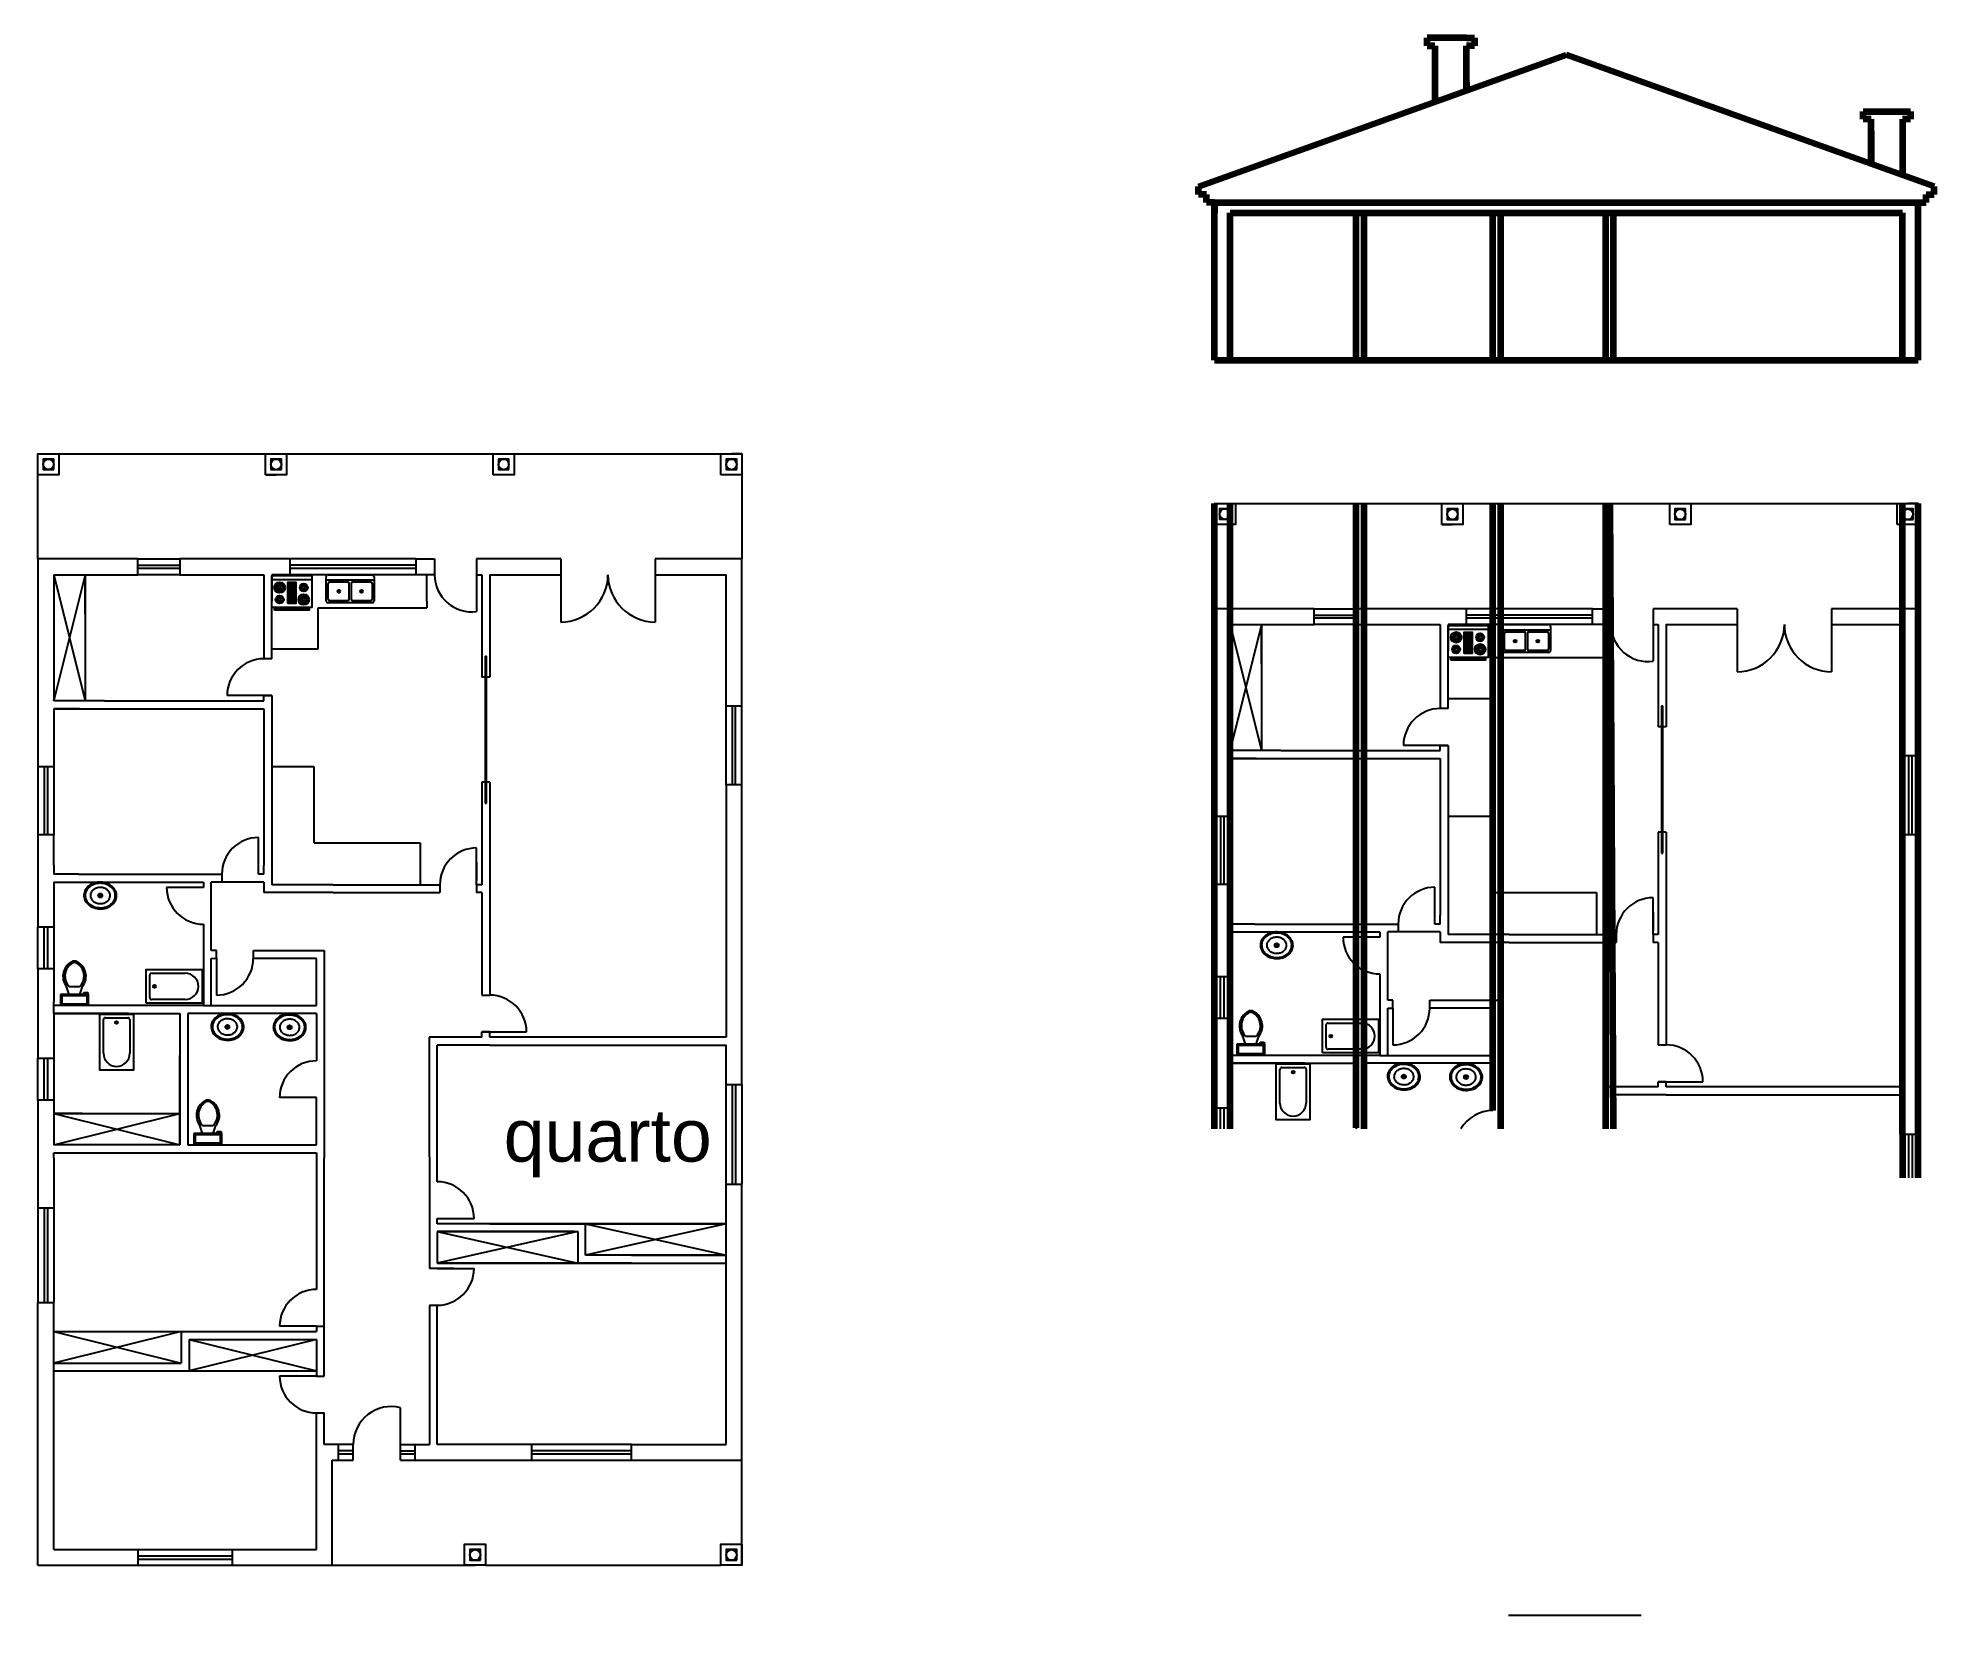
# Model space of a CAD drawing. Header units: millimetres. Extents: x 1315 to 1720, y -131 to -50.
# Drawn here: x 1641.47 to 1677.56, y -83.74 to -53.73 of the extents above; entities that cross this region are included whole.
import ezdxf

# ---------------------------------------------------------------- set-up
doc = ezdxf.new("R2010")
doc.units = ezdxf.units.MM
doc.layers.add('cortes', color=6, linetype='Continuous')
doc.styles.get("Standard").update_dxf_attribs({"font": 'ARIALUNI.TTF', "height": 0.22})

msp = doc.modelspace()

# ---------------------------------------------------------------- texts
at = {"lineweight": 100, "ltscale": 0.05, "insert": (1650.336, -74.115), "char_height": 1, "attachment_point": 1}
msp.add_mtext_dynamic_manual_height_columns('quarto', width=61.49092, gutter_width=88.691, heights=[0], dxfattribs=at)

# ---------------------------------------------------------------- linework, layer by layer
at = {"color": 3}
for p, q in [((1641.471, -61.647), (1641.671, -61.647)), ((1641.471, -63.647), (1641.471, -61.647)), ((1641.471, -61.647), (1654.871, -61.647)), ((1654.871, -61.647), (1654.671, -61.647)), ((1654.871, -61.647), (1654.871, -62.061)), ((1654.871, -61.647), (1654.871, -61.847)), ((1654.871, -61.647), (1654.871, -63.647)), ((1645.804, -62.045), (1646.004, -62.045)), ((1663.863, -62.594), (1664.063, -62.594)), ((1663.863, -64.594), (1663.863, -62.594)), ((1663.863, -62.594), (1677.263, -62.594)), ((1677.263, -62.594), (1677.063, -62.594)), ((1677.263, -62.594), (1677.263, -63.008)), ((1677.263, -62.594), (1677.263, -62.794)), ((1677.263, -62.594), (1677.263, -64.594)), ((1668.196, -62.992), (1668.396, -62.992)), ((1643.371, -63.647), (1641.471, -63.647)), ((1641.471, -63.647), (1641.471, -67.597)), ((1643.371, -63.947), (1643.371, -63.647)), ((1643.371, -63.647), (1644.171, -63.647)), ((1643.371, -63.767), (1644.171, -63.767)), ((1644.171, -63.827), (1643.371, -63.827)), ((1646.271, -63.647), (1644.171, -63.647)), ((1644.171, -63.647), (1644.171, -63.947)), ((1648.671, -63.647), (1646.271, -63.647)), ((1646.271, -63.947), (1646.271, -63.647)), ((1648.671, -63.767), (1646.271, -63.767)), ((1648.671, -63.827), (1646.271, -63.827)), ((1648.671, -63.947), (1648.671, -63.647)), ((1648.671, -63.647), (1649.021, -63.647)), ((1649.021, -63.647), (1649.021, -63.947)), ((1651.421, -63.647), (1649.821, -63.647)), ((1649.821, -63.647), (1649.821, -63.947)), ((1651.421, -63.647), (1651.421, -63.947)), ((1654.871, -63.647), (1653.221, -63.647)), ((1653.221, -63.647), (1653.221, -63.947)), ((1654.871, -66.447), (1654.871, -63.647)), ((1641.771, -63.947), (1641.771, -66.076)), ((1641.771, -63.947), (1643.371, -63.947)), ((1641.771, -63.947), (1642.371, -66.347)), ((1642.371, -63.947), (1641.771, -66.337)), ((1642.371, -64.698), (1642.371, -63.947)), ((1642.371, -63.947), (1642.371, -66.347)), ((1644.171, -63.947), (1643.371, -63.947)), ((1644.171, -63.947), (1645.771, -63.947)), ((1645.771, -63.947), (1645.771, -65.547)), ((1645.92, -64.039), (1646.682, -64.039)), ((1646.271, -63.947), (1645.921, -63.947)), ((1645.921, -63.947), (1645.921, -64.047)), ((1645.921, -63.947), (1645.921, -64.447)), ((1645.921, -65.547), (1645.921, -64.047)), ((1646.225, -64.116), (1646.377, -64.116)), ((1646.25, -64.471), (1646.25, -64.116)), ((1648.671, -63.947), (1646.271, -63.947)), ((1646.276, -64.116), (1646.276, -64.471)), ((1646.301, -64.471), (1646.301, -64.116)), ((1646.326, -64.116), (1646.326, -64.471)), ((1646.352, -64.471), (1646.352, -64.116)), ((1646.956, -64.047), (1647.87, -64.047)), ((1647.394, -64.415), (1647.394, -64.111)), ((1647.432, -64.111), (1647.432, -64.415)), ((1649.021, -63.947), (1648.671, -63.947)), ((1648.876, -64.447), (1648.876, -63.947)), ((1649.821, -63.947), (1649.921, -63.947)), ((1649.821, -63.947), (1649.821, -64.647)), ((1649.921, -63.947), (1649.921, -64.561)), ((1649.921, -63.947), (1649.921, -63.947)), ((1650.071, -63.952), (1650.071, -63.947)), ((1650.071, -63.947), (1651.421, -63.947)), ((1650.071, -63.952), (1650.071, -65.897)), ((1651.421, -63.947), (1651.421, -64.847)), ((1651.421, -63.947), (1651.421, -63.947)), ((1653.221, -63.947), (1654.571, -63.947)), ((1653.221, -63.947), (1653.221, -64.847)), ((1654.571, -66.447), (1654.571, -63.947)), ((1646.072, -64.573), (1646.072, -64.598)), ((1646.123, -64.598), (1646.123, -64.573)), ((1646.377, -64.471), (1646.225, -64.471)), ((1646.479, -64.598), (1646.479, -64.573)), ((1646.53, -64.573), (1646.53, -64.598)), ((1646.805, -65.355), (1646.805, -64.578)), ((1646.805, -64.578), (1648.876, -64.578)), ((1648.876, -64.447), (1648.876, -64.578)), ((1649.921, -64.561), (1649.921, -65.897)), ((1665.763, -64.594), (1663.863, -64.594)), ((1663.863, -64.594), (1663.863, -68.544)), ((1665.763, -64.894), (1665.763, -64.594)), ((1665.763, -64.594), (1666.563, -64.594)), ((1668.663, -64.594), (1666.563, -64.594)), ((1666.563, -64.594), (1666.563, -64.894)), ((1671.063, -64.594), (1668.663, -64.594)), ((1668.663, -64.894), (1668.663, -64.594)), ((1671.063, -64.894), (1671.063, -64.594)), ((1671.063, -64.594), (1671.413, -64.594)), ((1671.413, -64.594), (1671.413, -64.894)), ((1673.813, -64.594), (1672.213, -64.594)), ((1672.213, -64.594), (1672.213, -64.894)), ((1673.813, -64.594), (1673.813, -64.894)), ((1677.263, -64.594), (1675.613, -64.594)), ((1675.613, -64.594), (1675.613, -64.894)), ((1677.263, -67.394), (1677.263, -64.594)), ((1664.163, -64.894), (1664.163, -67.023)), ((1664.163, -64.894), (1665.763, -64.894)), ((1664.163, -64.894), (1664.763, -67.294)), ((1664.763, -64.894), (1664.163, -67.283)), ((1664.763, -65.645), (1664.763, -64.894)), ((1664.763, -64.894), (1664.763, -67.294)), ((1665.763, -64.714), (1666.563, -64.714)), ((1666.563, -64.774), (1665.763, -64.774)), ((1666.563, -64.894), (1665.763, -64.894)), ((1666.563, -64.894), (1668.163, -64.894)), ((1668.163, -64.894), (1668.163, -66.494)), ((1668.663, -64.894), (1668.313, -64.894)), ((1668.313, -64.894), (1668.313, -64.994)), ((1668.313, -64.894), (1668.313, -65.394)), ((1671.063, -64.714), (1668.663, -64.714)), ((1671.063, -64.774), (1668.663, -64.774)), ((1671.063, -64.894), (1668.663, -64.894)), ((1671.413, -64.894), (1671.063, -64.894)), ((1671.268, -65.394), (1671.268, -64.894)), ((1672.213, -64.894), (1672.313, -64.894)), ((1672.213, -64.894), (1672.213, -65.594)), ((1672.313, -64.894), (1672.313, -65.508)), ((1672.313, -64.894), (1672.313, -64.894)), ((1672.463, -64.899), (1672.463, -64.894)), ((1672.463, -64.894), (1673.813, -64.894)), ((1672.463, -64.899), (1672.463, -66.844)), ((1673.813, -64.894), (1673.813, -65.794)), ((1673.813, -64.894), (1673.813, -64.894)), ((1675.613, -64.894), (1676.963, -64.894)), ((1675.613, -64.894), (1675.613, -65.794)), ((1676.963, -67.394), (1676.963, -64.894)), ((1668.312, -64.986), (1669.074, -64.986)), ((1668.313, -66.494), (1668.313, -64.994)), ((1668.617, -65.062), (1668.769, -65.062)), ((1668.642, -65.418), (1668.642, -65.062)), ((1668.668, -65.062), (1668.668, -65.418)), ((1668.693, -65.418), (1668.693, -65.062)), ((1668.719, -65.062), (1668.719, -65.418)), ((1668.744, -65.418), (1668.744, -65.062)), ((1669.348, -64.994), (1670.262, -64.994)), ((1669.786, -65.362), (1669.786, -65.057)), ((1669.824, -65.057), (1669.824, -65.362)), ((1645.921, -65.547), (1645.771, -65.547)), ((1645.921, -65.355), (1646.421, -65.355)), ((1646.421, -65.355), (1646.805, -65.355)), ((1649.981, -65.497), (1649.981, -68.297)), ((1649.981, -65.497), (1650.011, -65.497)), ((1650.011, -68.297), (1650.011, -65.497)), ((1650.011, -65.497), (1650.011, -65.497)), ((1668.465, -65.519), (1668.465, -65.545)), ((1668.515, -65.545), (1668.515, -65.519)), ((1668.769, -65.418), (1668.617, -65.418)), ((1668.871, -65.545), (1668.871, -65.519)), ((1668.922, -65.519), (1668.922, -65.545)), ((1669.197, -66.302), (1669.197, -65.524)), ((1669.197, -65.524), (1671.268, -65.524)), ((1671.268, -65.394), (1671.268, -65.524)), ((1672.313, -65.508), (1672.313, -66.844)), ((1650.071, -65.897), (1649.921, -65.897)), ((1641.771, -66.076), (1641.771, -66.326)), ((1641.771, -66.347), (1641.771, -66.326)), ((1642.735, -66.347), (1641.771, -66.347)), ((1642.735, -66.347), (1645.771, -66.347)), ((1645.771, -66.247), (1645.071, -66.247)), ((1645.771, -66.347), (1645.771, -66.247)), ((1645.771, -66.247), (1645.921, -66.247)), ((1645.921, -66.247), (1645.771, -66.247)), ((1645.921, -66.247), (1645.921, -67.895)), ((1649.981, -66.197), (1650.011, -66.197)), ((1668.313, -66.302), (1668.813, -66.302)), ((1668.813, -66.302), (1669.197, -66.302)), ((1641.771, -66.497), (1641.771, -67.597)), ((1642.264, -66.497), (1641.771, -66.497)), ((1641.771, -66.497), (1645.771, -66.497)), ((1645.771, -66.497), (1645.771, -69.476)), ((1654.571, -67.947), (1654.571, -66.447)), ((1654.871, -66.447), (1654.571, -66.447)), ((1654.571, -66.447), (1654.571, -66.447)), ((1654.691, -67.947), (1654.691, -66.447)), ((1654.751, -67.947), (1654.751, -66.447)), ((1654.871, -67.947), (1654.871, -66.447)), ((1668.313, -66.494), (1668.163, -66.494)), ((1672.373, -66.444), (1672.373, -69.244)), ((1672.373, -66.444), (1672.403, -66.444)), ((1672.403, -69.244), (1672.403, -66.444)), ((1672.403, -66.444), (1672.403, -66.444)), ((1649.981, -66.897), (1650.011, -66.897)), ((1664.163, -67.023), (1664.163, -67.273)), ((1672.463, -66.844), (1672.313, -66.844)), ((1664.163, -67.294), (1664.163, -67.273)), ((1665.128, -67.294), (1664.163, -67.294)), ((1664.163, -67.444), (1664.163, -68.544)), ((1664.657, -67.444), (1664.163, -67.444)), ((1664.163, -67.444), (1668.163, -67.444)), ((1665.128, -67.294), (1668.163, -67.294)), ((1668.163, -67.194), (1667.463, -67.194)), ((1668.163, -67.294), (1668.163, -67.194)), ((1668.163, -67.194), (1668.313, -67.194)), ((1668.313, -67.194), (1668.163, -67.194)), ((1668.163, -67.444), (1668.163, -70.423)), ((1668.313, -67.194), (1668.313, -68.842)), ((1672.373, -67.144), (1672.403, -67.144)), ((1676.963, -68.894), (1676.963, -67.394)), ((1677.263, -67.394), (1676.963, -67.394)), ((1676.963, -67.394), (1676.963, -67.394)), ((1677.083, -68.894), (1677.083, -67.394)), ((1677.143, -68.894), (1677.143, -67.394)), ((1677.263, -68.894), (1677.263, -67.394)), ((1641.471, -67.597), (1641.771, -67.597)), ((1641.471, -67.597), (1641.471, -68.897)), ((1641.591, -67.597), (1641.591, -68.897)), ((1641.651, -67.597), (1641.651, -68.897)), ((1641.771, -67.597), (1641.771, -68.897)), ((1645.921, -67.597), (1646.721, -67.597)), ((1646.721, -67.597), (1646.721, -69.047)), ((1649.981, -67.597), (1650.011, -67.597)), ((1672.373, -67.844), (1672.403, -67.844)), ((1645.921, -67.895), (1645.921, -69.847)), ((1650.071, -67.897), (1649.921, -67.897)), ((1649.921, -67.897), (1649.921, -69.847)), ((1650.071, -67.897), (1650.071, -69.997)), ((1654.871, -67.947), (1654.571, -67.947)), ((1654.571, -67.947), (1654.571, -72.747)), ((1654.871, -73.647), (1654.871, -67.947)), ((1649.981, -68.297), (1650.011, -68.297)), ((1663.863, -68.544), (1664.163, -68.544)), ((1663.863, -68.544), (1663.863, -69.844)), ((1663.983, -68.544), (1663.983, -69.844)), ((1664.043, -68.544), (1664.043, -69.844)), ((1664.163, -68.544), (1664.163, -69.844)), ((1668.313, -68.544), (1669.113, -68.544)), ((1669.113, -68.544), (1669.113, -69.994)), ((1672.373, -68.544), (1672.403, -68.544)), ((1641.771, -68.897), (1641.471, -68.897)), ((1641.471, -68.897), (1641.471, -70.647)), ((1641.771, -69.476), (1641.771, -68.897)), ((1668.313, -68.842), (1668.313, -70.794)), ((1672.463, -68.844), (1672.313, -68.844)), ((1672.313, -68.844), (1672.313, -70.794)), ((1672.463, -68.844), (1672.463, -70.944)), ((1677.263, -68.894), (1676.963, -68.894)), ((1676.963, -68.894), (1676.963, -73.694)), ((1677.263, -74.594), (1677.263, -68.894)), ((1645.671, -69.647), (1645.671, -68.947)), ((1646.731, -69.047), (1648.748, -69.047)), ((1648.748, -69.047), (1648.748, -69.847)), ((1649.821, -69.847), (1649.821, -69.147)), ((1672.373, -69.244), (1672.403, -69.244)), ((1641.771, -69.476), (1641.771, -69.647)), ((1642.241, -69.647), (1641.771, -69.647)), ((1642.241, -69.647), (1644.971, -69.647)), ((1644.971, -69.647), (1644.971, -69.797)), ((1645.671, -69.647), (1645.671, -69.647)), ((1645.771, -69.647), (1645.671, -69.647)), ((1645.771, -69.476), (1645.771, -69.476)), ((1645.771, -69.647), (1645.771, -69.476)), ((1649.821, -69.419), (1649.821, -69.768)), ((1641.771, -69.797), (1641.771, -72.076)), ((1641.771, -69.797), (1644.621, -69.797)), ((1644.621, -69.897), (1643.921, -69.897)), ((1644.621, -69.797), (1644.621, -69.897)), ((1644.621, -69.797), (1644.621, -69.897)), ((1644.771, -69.897), (1644.771, -69.797)), ((1644.771, -71.097), (1644.771, -69.797)), ((1645.671, -69.797), (1644.771, -69.797)), ((1645.771, -69.797), (1645.671, -69.797)), ((1645.771, -69.797), (1645.671, -69.797)), ((1645.771, -69.797), (1645.771, -69.997)), ((1647.083, -69.997), (1645.771, -69.997)), ((1645.771, -69.997), (1645.771, -69.997)), ((1647.083, -69.847), (1645.921, -69.847)), ((1647.083, -69.847), (1649.121, -69.847)), ((1647.083, -69.997), (1649.121, -69.997)), ((1649.121, -69.847), (1649.121, -69.997)), ((1649.921, -69.847), (1649.821, -69.847)), ((1649.821, -69.847), (1649.821, -69.847)), ((1649.821, -69.847), (1649.821, -69.997)), ((1649.921, -69.997), (1649.821, -69.997)), ((1649.921, -69.997), (1649.921, -71.947)), ((1650.071, -69.997), (1650.071, -71.947)), ((1664.163, -69.844), (1663.863, -69.844)), ((1663.863, -69.844), (1663.863, -71.594)), ((1664.163, -70.423), (1664.163, -69.844)), ((1668.063, -70.594), (1668.063, -69.894)), ((1669.123, -69.994), (1671.14, -69.994)), ((1671.14, -69.994), (1671.14, -70.794)), ((1642.632, -70.051), (1642.683, -70.051)), ((1672.213, -70.794), (1672.213, -70.094)), ((1672.213, -70.366), (1672.213, -70.714)), ((1641.471, -70.647), (1641.771, -70.647)), ((1641.471, -71.447), (1641.471, -70.647)), ((1641.591, -71.447), (1641.591, -70.647)), ((1641.651, -70.647), (1641.651, -71.447)), ((1641.771, -70.647), (1641.771, -71.447)), ((1644.621, -70.597), (1644.621, -72.147)), ((1664.163, -70.423), (1664.163, -70.594)), ((1664.633, -70.594), (1664.163, -70.594)), ((1664.633, -70.594), (1667.363, -70.594)), ((1667.363, -70.594), (1667.363, -70.744)), ((1668.063, -70.594), (1668.063, -70.594)), ((1668.163, -70.594), (1668.063, -70.594)), ((1668.163, -70.423), (1668.163, -70.423)), ((1668.163, -70.594), (1668.163, -70.423)), ((1644.871, -71.097), (1644.771, -71.097)), ((1644.871, -71.246), (1644.871, -71.097)), ((1645.571, -71.097), (1646.771, -71.097)), ((1645.571, -71.247), (1645.571, -71.097)), ((1646.771, -71.097), (1646.921, -71.097)), ((1646.921, -71.097), (1646.921, -71.997)), ((1664.163, -70.744), (1664.163, -73.023)), ((1664.163, -70.744), (1667.013, -70.744)), ((1665.024, -70.998), (1665.075, -70.998)), ((1667.013, -70.844), (1666.313, -70.844)), ((1667.013, -70.744), (1667.013, -70.844)), ((1667.013, -70.744), (1667.013, -70.844)), ((1667.163, -70.844), (1667.163, -70.744)), ((1667.163, -72.044), (1667.163, -70.744)), ((1668.063, -70.744), (1667.163, -70.744)), ((1668.163, -70.744), (1668.063, -70.744)), ((1668.163, -70.744), (1668.063, -70.744)), ((1668.163, -70.744), (1668.163, -70.944)), ((1669.475, -70.944), (1668.163, -70.944)), ((1668.163, -70.944), (1668.163, -70.944)), ((1669.475, -70.794), (1668.313, -70.794)), ((1669.475, -70.794), (1671.513, -70.794)), ((1669.475, -70.944), (1671.513, -70.944)), ((1671.513, -70.794), (1671.513, -70.944)), ((1672.313, -70.794), (1672.213, -70.794)), ((1672.213, -70.794), (1672.213, -70.794)), ((1672.213, -70.794), (1672.213, -70.944)), ((1672.313, -70.944), (1672.213, -70.944)), ((1672.313, -70.944), (1672.313, -72.894)), ((1672.463, -70.944), (1672.463, -72.894)), ((1641.771, -71.447), (1641.471, -71.447)), ((1641.471, -71.447), (1641.471, -73.147)), ((1644.771, -71.247), (1644.871, -71.246)), ((1644.771, -72.147), (1644.771, -71.247)), ((1644.871, -71.246), (1644.871, -71.946)), ((1644.871, -71.247), (1644.871, -71.247)), ((1645.571, -71.247), (1645.571, -71.247)), ((1646.771, -71.247), (1645.571, -71.247)), ((1646.771, -72.147), (1646.771, -71.247)), ((1642.065, -71.933), (1642.014, -71.781)), ((1642.065, -71.781), (1642.268, -71.781)), ((1642.268, -71.933), (1642.319, -71.781)), ((1643.671, -71.78), (1643.707, -71.78)), ((1643.689, -71.763), (1643.689, -71.798)), ((1663.863, -71.594), (1664.163, -71.594)), ((1663.863, -72.394), (1663.863, -71.594)), ((1663.983, -72.394), (1663.983, -71.594)), ((1664.043, -71.594), (1664.043, -72.394)), ((1664.163, -71.594), (1664.163, -72.394)), ((1667.013, -71.544), (1667.013, -73.094)), ((1641.771, -72.297), (1641.771, -72.076)), ((1644.621, -72.147), (1641.771, -72.147)), ((1641.925, -71.984), (1641.925, -72.086)), ((1642.344, -71.895), (1642.42, -71.895)), ((1642.344, -71.933), (1642.344, -71.895)), ((1642.42, -71.921), (1642.369, -71.921)), ((1642.369, -71.921), (1642.369, -71.933)), ((1642.42, -71.895), (1642.42, -71.921)), ((1644.621, -72.147), (1644.771, -72.147)), ((1644.771, -72.147), (1646.771, -72.147)), ((1646.921, -71.997), (1646.922, -75.047)), ((1649.921, -71.947), (1650.071, -71.947)), ((1667.263, -72.044), (1667.163, -72.044)), ((1667.263, -72.193), (1667.263, -72.044)), ((1667.963, -72.044), (1669.163, -72.044)), ((1667.963, -72.194), (1667.963, -72.044)), ((1669.163, -72.044), (1669.313, -72.044)), ((1669.313, -72.044), (1669.313, -72.944)), ((1643.196, -72.297), (1641.771, -72.297)), ((1641.771, -72.297), (1644.171, -72.297)), ((1641.771, -72.297), (1641.771, -74.797)), ((1642.987, -72.467), (1642.951, -72.467)), ((1642.969, -72.449), (1642.969, -72.485)), ((1644.171, -72.297), (1644.17, -73.147)), ((1644.171, -72.297), (1644.171, -74.797)), ((1644.321, -72.297), (1644.321, -74.797)), ((1646.771, -72.297), (1644.321, -72.297)), ((1646.771, -72.297), (1646.771, -73.197)), ((1646.771, -72.297), (1646.771, -73.197)), ((1664.163, -72.394), (1663.863, -72.394)), ((1663.863, -72.394), (1663.863, -74.094)), ((1667.163, -72.194), (1667.263, -72.193)), ((1667.163, -73.094), (1667.163, -72.194)), ((1667.263, -72.193), (1667.263, -72.893)), ((1667.263, -72.194), (1667.263, -72.194)), ((1667.963, -72.194), (1667.963, -72.194)), ((1669.163, -72.194), (1667.963, -72.194)), ((1669.163, -73.094), (1669.163, -72.194)), ((1645.053, -72.551), (1645.104, -72.551)), ((1646.237, -72.559), (1646.287, -72.559)), ((1649.07, -72.747), (1648.92, -72.747)), ((1648.92, -72.747), (1648.92, -72.897)), ((1648.92, -72.897), (1648.922, -77.147)), ((1649.921, -72.747), (1649.07, -72.747)), ((1649.071, -73.647), (1649.07, -72.897)), ((1650.071, -72.897), (1649.07, -72.897)), ((1650.071, -72.647), (1649.921, -72.647)), ((1649.921, -72.647), (1650.071, -72.647)), ((1649.921, -72.747), (1649.921, -72.647)), ((1650.071, -72.747), (1650.071, -72.647)), ((1650.071, -72.647), (1650.771, -72.647)), ((1654.571, -72.747), (1650.071, -72.747)), ((1650.071, -72.897), (1654.571, -72.897)), ((1654.571, -72.747), (1654.571, -72.747)), ((1654.571, -72.897), (1654.571, -72.897)), ((1654.571, -73.647), (1654.571, -72.897)), ((1664.457, -72.88), (1664.406, -72.728)), ((1664.457, -72.728), (1664.66, -72.728)), ((1664.66, -72.88), (1664.711, -72.728)), ((1664.736, -72.842), (1664.812, -72.842)), ((1664.736, -72.88), (1664.736, -72.842)), ((1664.812, -72.867), (1664.762, -72.867)), ((1664.762, -72.867), (1664.762, -72.88)), ((1664.812, -72.842), (1664.812, -72.867)), ((1666.064, -72.727), (1666.099, -72.727)), ((1666.081, -72.709), (1666.081, -72.745)), ((1672.313, -72.894), (1672.463, -72.894)), ((1641.471, -73.147), (1641.771, -73.147)), ((1641.471, -73.947), (1641.471, -73.147)), ((1641.591, -73.947), (1641.591, -73.147)), ((1641.651, -73.147), (1641.651, -73.947)), ((1641.771, -73.147), (1641.771, -73.947)), ((1644.17, -73.947), (1644.17, -73.097)), ((1664.163, -73.244), (1664.163, -73.023)), ((1667.013, -73.094), (1664.163, -73.094)), ((1665.588, -73.244), (1664.163, -73.244)), ((1664.163, -73.244), (1666.563, -73.244)), ((1664.163, -73.244), (1664.163, -74.494)), ((1664.317, -72.931), (1664.317, -73.032)), ((1666.563, -73.244), (1666.562, -74.094)), ((1666.563, -73.244), (1666.563, -74.494)), ((1666.713, -73.244), (1666.713, -74.494)), ((1669.163, -73.244), (1666.713, -73.244)), ((1667.013, -73.094), (1667.163, -73.094)), ((1667.163, -73.094), (1669.163, -73.094)), ((1669.163, -73.244), (1669.163, -74.144)), ((1669.163, -73.244), (1669.163, -74.144)), ((1669.313, -72.944), (1669.315, -74.494)), ((1665.379, -73.413), (1665.343, -73.413)), ((1665.361, -73.396), (1665.361, -73.431)), ((1667.445, -73.498), (1667.496, -73.498)), ((1668.629, -73.505), (1668.68, -73.505)), ((1672.463, -73.594), (1672.313, -73.594)), ((1672.313, -73.594), (1672.463, -73.594)), ((1672.313, -73.694), (1672.313, -73.594)), ((1672.463, -73.694), (1672.463, -73.594)), ((1672.463, -73.594), (1673.163, -73.594)), ((1641.771, -73.947), (1641.471, -73.947)), ((1641.471, -73.947), (1641.471, -75.997)), ((1644.171, -74.797), (1644.17, -73.947)), ((1646.771, -73.897), (1646.071, -73.897)), ((1646.771, -74.797), (1646.771, -73.897)), ((1646.771, -74.797), (1646.771, -73.897)), ((1649.072, -75.498), (1649.071, -73.647)), ((1654.571, -75.547), (1654.571, -73.647)), ((1654.571, -73.647), (1654.871, -73.647)), ((1654.691, -75.547), (1654.691, -73.647)), ((1654.751, -73.647), (1654.751, -75.547)), ((1654.871, -73.647), (1654.871, -75.547)), ((1671.463, -73.694), (1671.313, -73.694)), ((1671.313, -73.694), (1671.313, -73.844)), ((1671.313, -73.844), (1671.313, -74.494)), ((1672.313, -73.694), (1671.463, -73.694)), ((1671.463, -74.494), (1671.463, -73.844)), ((1672.463, -73.844), (1671.463, -73.844)), ((1676.963, -73.694), (1672.463, -73.694)), ((1672.463, -73.844), (1676.963, -73.844)), ((1676.963, -73.694), (1676.963, -73.694)), ((1676.963, -73.844), (1676.963, -73.844)), ((1676.963, -74.594), (1676.963, -73.844)), ((1642.318, -74.197), (1641.771, -74.197)), ((1641.771, -74.197), (1644.171, -74.197)), ((1641.771, -74.797), (1644.171, -74.197)), ((1641.771, -74.197), (1644.171, -74.797)), ((1663.863, -74.094), (1664.163, -74.094)), ((1663.863, -74.494), (1663.863, -74.094)), ((1663.983, -74.494), (1663.983, -74.094)), ((1664.043, -74.094), (1664.043, -74.494)), ((1664.163, -74.094), (1664.163, -74.494)), ((1666.563, -74.469), (1666.562, -74.044)), ((1644.465, -74.629), (1644.465, -74.73)), ((1644.604, -74.578), (1644.554, -74.425)), ((1644.604, -74.425), (1644.808, -74.425)), ((1644.808, -74.578), (1644.858, -74.425)), ((1644.884, -74.54), (1644.96, -74.54)), ((1644.884, -74.578), (1644.884, -74.54)), ((1644.96, -74.565), (1644.909, -74.565)), ((1644.909, -74.565), (1644.909, -74.578)), ((1644.96, -74.54), (1644.96, -74.565)), ((1676.963, -74.594), (1677.263, -74.594)), ((1677.083, -75.424), (1677.083, -74.594)), ((1677.143, -74.594), (1677.143, -75.424)), ((1677.263, -74.594), (1677.263, -75.424)), ((1644.171, -74.797), (1641.771, -74.797)), ((1641.771, -74.947), (1646.771, -74.947)), ((1641.771, -74.947), (1643.554, -74.947)), ((1641.771, -75.047), (1641.771, -74.947)), ((1641.771, -75.047), (1641.771, -75.997)), ((1644.321, -74.797), (1646.771, -74.797)), ((1646.771, -74.947), (1646.772, -75.643)), ((1646.922, -79.197), (1646.922, -75.047)), ((1646.772, -75.643), (1646.772, -77.547)), ((1654.571, -76.797), (1654.571, -75.547)), ((1654.571, -75.547), (1654.871, -75.547)), ((1654.872, -80.797), (1654.872, -75.547)), ((1641.471, -75.997), (1641.771, -75.997)), ((1641.471, -75.997), (1641.472, -77.797)), ((1641.591, -75.997), (1641.592, -77.797)), ((1641.651, -75.997), (1641.652, -77.797)), ((1641.771, -75.997), (1641.772, -77.797)), ((1654.571, -76.297), (1649.071, -76.297)), ((1651.682, -76.447), (1649.071, -76.447)), ((1649.071, -76.447), (1651.696, -76.447)), ((1649.071, -76.447), (1651.706, -76.447)), ((1649.071, -76.447), (1651.746, -76.447)), ((1649.071, -76.447), (1651.746, -77.047)), ((1649.071, -76.447), (1649.072, -77.047)), ((1649.072, -76.297), (1649.072, -76.197)), ((1649.072, -76.197), (1649.772, -76.197)), ((1651.746, -76.447), (1649.072, -77.047)), ((1650.071, -76.297), (1654.571, -76.297)), ((1650.071, -76.447), (1651.682, -76.447)), ((1651.746, -76.447), (1651.746, -77.047)), ((1651.896, -76.897), (1651.896, -76.297)), ((1654.571, -76.297), (1651.896, -76.897)), ((1651.896, -76.297), (1654.571, -76.897)), ((1654.571, -76.797), (1654.571, -76.797)), ((1654.572, -77.047), (1654.571, -76.797)), ((1649.072, -77.147), (1648.922, -77.147)), ((1652.772, -77.047), (1649.072, -77.047)), ((1649.072, -77.047), (1654.572, -77.047)), ((1649.072, -77.047), (1651.682, -77.047)), ((1649.386, -77.147), (1649.072, -77.147)), ((1649.072, -77.147), (1649.772, -77.147)), ((1654.571, -76.897), (1651.896, -76.897)), ((1654.571, -76.897), (1651.946, -76.897)), ((1652.772, -76.897), (1651.961, -76.897)), ((1652.772, -76.897), (1654.571, -76.897)), ((1654.572, -80.497), (1654.572, -77.047)), ((1641.472, -82.797), (1641.472, -77.797)), ((1641.472, -77.797), (1641.772, -77.797)), ((1641.772, -80.194), (1641.772, -77.797)), ((1641.772, -78.497), (1641.772, -77.897)), ((1648.922, -77.847), (1648.922, -79.667)), ((1648.922, -77.847), (1649.072, -77.847)), ((1649.072, -79.433), (1649.072, -77.847)), ((1646.772, -78.247), (1646.072, -78.247)), ((1646.772, -78.247), (1646.772, -78.347)), ((1646.772, -78.247), (1646.922, -78.248)), ((1641.772, -78.347), (1643.697, -78.347)), ((1641.772, -78.347), (1644.197, -78.347)), ((1641.772, -78.347), (1644.197, -78.947)), ((1644.197, -78.347), (1641.772, -78.947)), ((1644.197, -78.347), (1644.197, -78.947)), ((1644.197, -78.347), (1646.772, -78.347)), ((1644.347, -78.497), (1646.772, -78.497)), ((1644.347, -78.497), (1644.347, -79.097)), ((1644.347, -78.497), (1646.772, -79.097)), ((1646.772, -78.497), (1644.347, -79.097)), ((1646.772, -78.497), (1646.772, -79.097)), ((1641.772, -78.947), (1644.197, -78.947)), ((1641.772, -79.097), (1644.347, -79.097)), ((1644.347, -79.097), (1646.772, -79.097)), ((1646.772, -79.197), (1646.072, -79.197)), ((1646.772, -79.097), (1646.772, -79.197)), ((1646.772, -79.197), (1646.922, -79.197)), ((1648.922, -79.667), (1648.922, -80.497)), ((1649.072, -80.497), (1649.072, -79.433)), ((1646.772, -82.497), (1646.772, -79.897)), ((1646.772, -79.897), (1646.922, -79.897)), ((1646.922, -80.497), (1646.922, -79.897)), ((1648.372, -80.497), (1648.372, -79.797)), ((1641.772, -82.497), (1641.772, -80.194)), ((1646.772, -82.497), (1646.772, -80.497)), ((1647.072, -80.497), (1646.922, -80.497)), ((1647.472, -80.497), (1647.072, -80.497)), ((1647.072, -80.497), (1647.072, -80.497)), ((1647.072, -82.797), (1647.072, -80.797)), ((1647.072, -80.797), (1647.192, -80.797)), ((1647.192, -80.797), (1647.192, -80.497)), ((1647.472, -80.617), (1647.192, -80.617)), ((1647.192, -80.677), (1647.472, -80.677)), ((1647.192, -80.797), (1647.472, -80.797)), ((1647.472, -80.797), (1647.472, -80.497)), ((1648.372, -80.497), (1648.853, -80.497)), ((1648.372, -80.797), (1648.372, -80.497)), ((1648.372, -80.617), (1648.652, -80.617)), ((1648.372, -80.677), (1648.652, -80.677)), ((1648.372, -80.797), (1648.372, -80.797)), ((1648.372, -80.797), (1648.652, -80.797)), ((1648.652, -80.797), (1648.652, -80.497)), ((1648.652, -80.797), (1650.872, -80.797)), ((1648.853, -80.497), (1648.922, -80.497)), ((1649.222, -80.497), (1649.072, -80.497)), ((1649.63, -80.497), (1649.222, -80.497)), ((1650.872, -80.497), (1649.63, -80.497)), ((1650.872, -80.797), (1650.872, -80.497)), ((1652.772, -80.497), (1650.872, -80.497)), ((1652.772, -80.617), (1650.872, -80.617)), ((1650.872, -80.677), (1652.772, -80.677)), ((1650.872, -80.797), (1652.772, -80.797)), ((1650.872, -80.797), (1654.872, -80.797)), ((1652.772, -80.797), (1652.772, -80.497)), ((1652.772, -80.497), (1654.572, -80.497)), ((1654.572, -80.497), (1654.572, -80.497)), ((1654.872, -80.797), (1654.872, -80.497)), ((1654.872, -80.797), (1654.872, -80.797)), ((1654.872, -82.797), (1654.872, -80.797)), ((1641.772, -82.497), (1643.372, -82.497)), ((1643.372, -82.497), (1643.372, -82.797)), ((1643.372, -82.497), (1645.172, -82.497)), ((1643.372, -82.617), (1645.172, -82.617)), ((1645.172, -82.797), (1645.172, -82.497)), ((1645.172, -82.497), (1646.772, -82.497)), ((1641.472, -82.797), (1643.372, -82.797)), ((1643.372, -82.677), (1645.172, -82.677)), ((1643.372, -82.797), (1645.172, -82.797)), ((1645.172, -82.797), (1647.072, -82.797)), ((1647.072, -82.797), (1649.592, -82.797)), ((1647.072, -82.797), (1649.592, -82.797)), ((1649.592, -82.797), (1649.792, -82.797)), ((1649.992, -82.797), (1654.472, -82.797)), ((1654.872, -82.797), (1654.549, -82.797)), ((1669.465, -83.744), (1671.985, -83.744)), ((1669.465, -83.744), (1671.985, -83.744))]:
    msp.add_line(p, q, dxfattribs=at)
for points in [[(1641.471, -62.045), (1641.471, -61.645), (1641.871, -61.645), (1641.871, -62.045)], [(1645.804, -62.047), (1645.804, -61.647), (1646.204, -61.647), (1646.204, -62.047)], [(1650.137, -62.047), (1650.137, -61.647), (1650.537, -61.647), (1650.537, -62.047)], [(1654.471, -62.047), (1654.471, -61.647), (1654.871, -61.647), (1654.871, -62.047)], [(1641.771, -61.945), (1641.771, -61.745), (1641.571, -61.745), (1641.571, -61.945)], [(1646.104, -61.947), (1646.104, -61.747), (1645.904, -61.747), (1645.904, -61.947)], [(1650.437, -61.947), (1650.437, -61.747), (1650.237, -61.747), (1650.237, -61.947)], [(1654.771, -61.947), (1654.771, -61.747), (1654.571, -61.747), (1654.571, -61.947)], [(1663.863, -62.992), (1663.863, -62.592), (1664.263, -62.592), (1664.263, -62.992)], [(1664.163, -62.892), (1664.163, -62.692), (1663.963, -62.692), (1663.963, -62.892)], [(1668.196, -62.994), (1668.196, -62.594), (1668.596, -62.594), (1668.596, -62.994)], [(1668.496, -62.894), (1668.496, -62.694), (1668.296, -62.694), (1668.296, -62.894)], [(1672.53, -62.994), (1672.53, -62.594), (1672.93, -62.594), (1672.93, -62.994)], [(1672.83, -62.894), (1672.83, -62.694), (1672.63, -62.694), (1672.63, -62.894)], [(1676.863, -62.994), (1676.863, -62.594), (1677.263, -62.594), (1677.263, -62.994)], [(1677.163, -62.894), (1677.163, -62.694), (1676.963, -62.694), (1676.963, -62.894)], [(1645.92, -64.573), (1645.92, -63.963), (1646.682, -63.963), (1646.682, -64.573)], [(1646.225, -64.497), (1646.225, -64.09), (1646.377, -64.09), (1646.377, -64.497)], [(1645.971, -64.624), (1645.971, -64.598), (1646.631, -64.598), (1646.631, -64.624)], [(1668.312, -65.519), (1668.312, -64.91), (1669.074, -64.91), (1669.074, -65.519)], [(1668.617, -65.443), (1668.617, -65.037), (1668.769, -65.037), (1668.769, -65.443)], [(1668.363, -65.57), (1668.363, -65.545), (1669.023, -65.545), (1669.023, -65.57)], [(1643.529, -72.1), (1643.529, -71.46), (1644.596, -71.46), (1644.596, -72.1)], [(1641.9, -71.933), (1641.9, -72.137), (1642.433, -72.137), (1642.433, -71.933)], [(1642.649, -72.307), (1643.289, -72.307), (1643.289, -73.374), (1642.649, -73.374)], [(1665.921, -73.047), (1665.921, -72.407), (1666.988, -72.407), (1666.988, -73.047)], [(1664.292, -72.88), (1664.292, -73.083), (1664.825, -73.083), (1664.825, -72.88)], [(1665.041, -73.253), (1665.681, -73.253), (1665.681, -74.32), (1665.041, -74.32)], [(1644.439, -74.578), (1644.439, -74.781), (1644.973, -74.781), (1644.973, -74.578)], [(1649.592, -82.797), (1649.592, -82.397), (1649.992, -82.397), (1649.992, -82.797)], [(1649.892, -82.697), (1649.892, -82.497), (1649.692, -82.497), (1649.692, -82.697)], [(1654.472, -82.797), (1654.472, -82.397), (1654.872, -82.397), (1654.872, -82.797)], [(1654.772, -82.697), (1654.772, -82.497), (1654.572, -82.497), (1654.572, -82.697)]]:
    msp.add_lwpolyline(points, close=True, dxfattribs=at)
for points in [[(1646.956, -64.441), (1646.956, -63.984)], [(1646.994, -63.946), (1647.832, -63.946)], [(1646.994, -64.415), (1646.994, -64.111)], [(1647.019, -64.085), (1647.368, -64.085)], [(1647.457, -64.085), (1647.806, -64.085)], [(1647.832, -64.111), (1647.832, -64.415)], [(1647.87, -63.984), (1647.87, -64.441)], [(1647.832, -64.479), (1646.994, -64.479)], [(1647.368, -64.441), (1647.019, -64.441)], [(1647.806, -64.441), (1647.457, -64.441)], [(1669.348, -65.387), (1669.348, -64.93)], [(1669.386, -64.892), (1670.224, -64.892)], [(1670.262, -64.93), (1670.262, -65.387)], [(1669.386, -65.362), (1669.386, -65.057)], [(1669.411, -65.032), (1669.761, -65.032)], [(1669.85, -65.032), (1670.199, -65.032)], [(1670.224, -65.057), (1670.224, -65.362)], [(1670.224, -65.425), (1669.386, -65.425)], [(1669.761, -65.387), (1669.411, -65.387)], [(1670.199, -65.387), (1669.85, -65.387)], [(1643.6, -71.994), (1643.6, -71.567)], [(1643.636, -71.531), (1644.276, -71.531)], [(1642.382, -71.959), (1641.95, -71.959)], [(1641.95, -72.111), (1642.382, -72.111)], [(1642.408, -72.086), (1642.408, -71.984)], [(1644.276, -72.029), (1643.636, -72.029)], [(1642.72, -73.054), (1642.72, -72.413)], [(1642.756, -72.378), (1643.182, -72.378)], [(1643.218, -72.413), (1643.218, -73.054)], [(1665.992, -72.94), (1665.992, -72.513)], [(1666.028, -72.478), (1666.668, -72.478)], [(1664.774, -72.905), (1664.343, -72.905)], [(1664.343, -73.058), (1664.774, -73.058)], [(1664.8, -73.032), (1664.8, -72.931)], [(1666.668, -72.976), (1666.028, -72.976)], [(1665.112, -74), (1665.112, -73.36)], [(1665.148, -73.324), (1665.575, -73.324)], [(1665.61, -73.36), (1665.61, -74)], [(1644.922, -74.603), (1644.49, -74.603)], [(1644.947, -74.73), (1644.947, -74.629)], [(1644.49, -74.756), (1644.922, -74.756)]]:
    msp.add_lwpolyline(points, dxfattribs=at)
at = {"color": 3, "linetype": 'Continuous'}
for points in [[(1642.347, -70.041, 0.117634), (1642.366, -70.137, 0.104469), (1642.432, -70.224, 0.090016), (1642.528, -70.282, 0.08192), (1642.649, -70.306, 0.08192), (1642.771, -70.29, 0.090016), (1642.871, -70.238, 0.104469), (1642.943, -70.155, 0.117634), (1642.968, -70.061, 0.117634), (1642.949, -69.966, 0.104469), (1642.883, -69.879, 0.090016), (1642.787, -69.821, 0.08192), (1642.666, -69.797, 0.08192), (1642.543, -69.813, 0.090016), (1642.444, -69.864, 0.104469), (1642.372, -69.947, 0.117634)], [(1642.371, -70.047, 0.118622), (1642.39, -70.134, 0.104678), (1642.452, -70.213, 0.089562), (1642.542, -70.264, 0.081185), (1642.654, -70.284, 0.081185), (1642.767, -70.267, 0.089562), (1642.858, -70.219, 0.104678), (1642.922, -70.142, 0.118622), (1642.944, -70.055, 0.118622), (1642.925, -69.969, 0.104678), (1642.863, -69.89, 0.089562), (1642.773, -69.839, 0.081185), (1642.661, -69.819, 0.081185), (1642.548, -69.836, 0.089562), (1642.457, -69.884, 0.104678), (1642.393, -69.961, 0.118622)], [(1642.469, -70.049, 0.118283), (1642.482, -70.106, 0.104607), (1642.523, -70.158, 0.089718), (1642.582, -70.192, 0.081436), (1642.656, -70.205, 0.081436), (1642.73, -70.194, 0.089718), (1642.79, -70.161, 0.104607), (1642.832, -70.11, 0.118283), (1642.846, -70.054, 0.118283), (1642.833, -69.996, 0.104607), (1642.792, -69.945, 0.089718), (1642.733, -69.911, 0.081436), (1642.659, -69.898, 0.081436), (1642.585, -69.909, 0.089718), (1642.525, -69.942, 0.104607), (1642.483, -69.992, 0.118283)], [(1664.739, -70.988, 0.117634), (1664.759, -71.083, 0.104469), (1664.824, -71.171, 0.090016), (1664.921, -71.228, 0.08192), (1665.042, -71.252, 0.08192), (1665.164, -71.236, 0.090016), (1665.264, -71.185, 0.104469), (1665.335, -71.102, 0.117634), (1665.361, -71.008, 0.117634), (1665.341, -70.913, 0.104469), (1665.275, -70.825, 0.090016), (1665.179, -70.768, 0.08192), (1665.058, -70.744, 0.08192), (1664.936, -70.76, 0.090016), (1664.836, -70.811, 0.104469), (1664.765, -70.894, 0.117634)], [(1664.763, -70.994, 0.118622), (1664.783, -71.081, 0.104678), (1664.845, -71.159, 0.089562), (1664.935, -71.21, 0.081185), (1665.047, -71.23, 0.081185), (1665.159, -71.214, 0.089562), (1665.25, -71.165, 0.104678), (1665.314, -71.088, 0.118622), (1665.336, -71.002, 0.118622), (1665.317, -70.915, 0.104678), (1665.255, -70.836, 0.089562), (1665.165, -70.785, 0.081185), (1665.053, -70.765, 0.081185), (1664.941, -70.782, 0.089562), (1664.849, -70.831, 0.104678), (1664.785, -70.908, 0.118622)], [(1664.861, -70.996, 0.118283), (1664.874, -71.053, 0.104607), (1664.915, -71.105, 0.089718), (1664.974, -71.138, 0.081436), (1665.048, -71.151, 0.081436), (1665.122, -71.14, 0.089718), (1665.182, -71.108, 0.104607), (1665.224, -71.057, 0.118283), (1665.238, -71, 0.118283), (1665.225, -70.943, 0.104607), (1665.184, -70.891, 0.089718), (1665.125, -70.858, 0.081436), (1665.051, -70.845, 0.081436), (1664.978, -70.856, 0.089718), (1664.918, -70.888, 0.104607), (1664.876, -70.939, 0.118283)], [(1644.767, -72.541, 0.117634), (1644.787, -72.637, 0.104469), (1644.853, -72.724, 0.090016), (1644.949, -72.782, 0.08192), (1645.07, -72.806, 0.08192), (1645.192, -72.79, 0.090016), (1645.292, -72.738, 0.104469), (1645.363, -72.655, 0.117634), (1645.389, -72.561, 0.117634), (1645.369, -72.466, 0.104469), (1645.304, -72.379, 0.090016), (1645.207, -72.321, 0.08192), (1645.086, -72.297, 0.08192), (1644.964, -72.313, 0.090016), (1644.864, -72.364, 0.104469), (1644.793, -72.447, 0.117634)], [(1644.791, -72.547, 0.118622), (1644.811, -72.634, 0.104678), (1644.873, -72.713, 0.089562), (1644.963, -72.764, 0.081185), (1645.075, -72.784, 0.081185), (1645.187, -72.767, 0.089562), (1645.279, -72.719, 0.104678), (1645.343, -72.642, 0.118622), (1645.365, -72.555, 0.118622), (1645.345, -72.469, 0.104678), (1645.283, -72.39, 0.089562), (1645.193, -72.339, 0.081185), (1645.081, -72.319, 0.081185), (1644.969, -72.336, 0.089562), (1644.878, -72.384, 0.104678), (1644.813, -72.461, 0.118622)], [(1644.89, -72.549, 0.118283), (1644.903, -72.606, 0.104607), (1644.944, -72.658, 0.089718), (1645.003, -72.692, 0.081436), (1645.076, -72.705, 0.081436), (1645.15, -72.693, 0.089718), (1645.21, -72.661, 0.104607), (1645.252, -72.61, 0.118283), (1645.267, -72.554, 0.118283), (1645.254, -72.496, 0.104607), (1645.213, -72.444, 0.089718), (1645.153, -72.411, 0.081436), (1645.08, -72.398, 0.081436), (1645.006, -72.409, 0.089718), (1644.946, -72.441, 0.104607), (1644.904, -72.492, 0.118283)], [(1645.951, -72.549, 0.117634), (1645.971, -72.644, 0.104469), (1646.036, -72.732, 0.090016), (1646.133, -72.789, 0.08192), (1646.254, -72.813, 0.08192), (1646.376, -72.797, 0.090016), (1646.476, -72.746, 0.104469), (1646.547, -72.663, 0.117634), (1646.573, -72.569, 0.117634), (1646.553, -72.473, 0.104469), (1646.487, -72.386, 0.090016), (1646.391, -72.328, 0.08192), (1646.27, -72.304, 0.08192), (1646.148, -72.32, 0.090016), (1646.048, -72.372, 0.104469), (1645.977, -72.455, 0.117634)], [(1645.975, -72.555, 0.118622), (1645.995, -72.641, 0.104678), (1646.057, -72.72, 0.089562), (1646.147, -72.771, 0.081185), (1646.259, -72.791, 0.081185), (1646.371, -72.774, 0.089562), (1646.462, -72.726, 0.104678), (1646.527, -72.649, 0.118622), (1646.549, -72.563, 0.118622), (1646.529, -72.476, 0.104678), (1646.467, -72.397, 0.089562), (1646.377, -72.346, 0.081185), (1646.265, -72.326, 0.081185), (1646.153, -72.343, 0.089562), (1646.062, -72.391, 0.104678), (1645.997, -72.469, 0.118622)], [(1646.073, -72.557, 0.118283), (1646.087, -72.614, 0.104607), (1646.127, -72.666, 0.089718), (1646.187, -72.699, 0.081436), (1646.26, -72.712, 0.081436), (1646.334, -72.701, 0.089718), (1646.394, -72.669, 0.104607), (1646.436, -72.618, 0.118283), (1646.45, -72.561, 0.118283), (1646.437, -72.504, 0.104607), (1646.396, -72.452, 0.089718), (1646.337, -72.418, 0.081436), (1646.264, -72.405, 0.081436), (1646.19, -72.417, 0.089718), (1646.13, -72.449, 0.104607), (1646.088, -72.5, 0.118283)], [(1667.16, -73.488, 0.117634), (1667.179, -73.583, 0.104469), (1667.245, -73.671, 0.090016), (1667.341, -73.728, 0.08192), (1667.462, -73.752, 0.08192), (1667.584, -73.736, 0.090016), (1667.684, -73.685, 0.104469), (1667.756, -73.602, 0.117634), (1667.781, -73.508, 0.117634), (1667.762, -73.413, 0.104469), (1667.696, -73.325, 0.090016), (1667.6, -73.267, 0.08192), (1667.479, -73.244, 0.08192), (1667.356, -73.26, 0.090016), (1667.256, -73.311, 0.104469), (1667.185, -73.394, 0.117634)], [(1667.184, -73.494, 0.118622), (1667.203, -73.581, 0.104678), (1667.265, -73.659, 0.089562), (1667.355, -73.71, 0.081185), (1667.467, -73.73, 0.081185), (1667.58, -73.714, 0.089562), (1667.671, -73.665, 0.104678), (1667.735, -73.588, 0.118622), (1667.757, -73.502, 0.118622), (1667.738, -73.415, 0.104678), (1667.675, -73.336, 0.089562), (1667.586, -73.285, 0.081185), (1667.474, -73.265, 0.081185), (1667.361, -73.282, 0.089562), (1667.27, -73.331, 0.104678), (1667.206, -73.408, 0.118622)], [(1668.343, -73.495, 0.117634), (1668.363, -73.591, 0.104469), (1668.429, -73.678, 0.090016), (1668.525, -73.736, 0.08192), (1668.646, -73.76, 0.08192), (1668.768, -73.743, 0.090016), (1668.868, -73.692, 0.104469), (1668.939, -73.609, 0.117634), (1668.965, -73.515, 0.117634), (1668.945, -73.42, 0.104469), (1668.88, -73.332, 0.090016), (1668.783, -73.275, 0.08192), (1668.662, -73.251, 0.08192), (1668.54, -73.267, 0.090016), (1668.44, -73.318, 0.104469), (1668.369, -73.401, 0.117634)], [(1667.282, -73.496, 0.118283), (1667.295, -73.553, 0.104607), (1667.336, -73.605, 0.089718), (1667.395, -73.638, 0.081436), (1667.469, -73.651, 0.081436), (1667.543, -73.64, 0.089718), (1667.602, -73.608, 0.104607), (1667.645, -73.557, 0.118283), (1667.659, -73.5, 0.118283), (1667.646, -73.443, 0.104607), (1667.605, -73.391, 0.089718), (1667.546, -73.357, 0.081436), (1667.472, -73.345, 0.081436), (1667.398, -73.356, 0.089718), (1667.338, -73.388, 0.104607), (1667.296, -73.439, 0.118283)], [(1668.368, -73.501, 0.118622), (1668.387, -73.588, 0.104678), (1668.449, -73.667, 0.089562), (1668.539, -73.718, 0.081185), (1668.651, -73.738, 0.081185), (1668.763, -73.721, 0.089562), (1668.855, -73.672, 0.104678), (1668.919, -73.595, 0.118622), (1668.941, -73.509, 0.118622), (1668.921, -73.423, 0.104678), (1668.859, -73.344, 0.089562), (1668.769, -73.293, 0.081185), (1668.658, -73.273, 0.081185), (1668.545, -73.29, 0.089562), (1668.454, -73.338, 0.104678), (1668.39, -73.415, 0.118622)], [(1668.466, -73.503, 0.118283), (1668.479, -73.56, 0.104607), (1668.52, -73.612, 0.089718), (1668.579, -73.646, 0.081436), (1668.653, -73.659, 0.081436), (1668.726, -73.647, 0.089718), (1668.786, -73.615, 0.104607), (1668.828, -73.564, 0.118283), (1668.843, -73.507, 0.118283), (1668.83, -73.45, 0.104607), (1668.789, -73.398, 0.089718), (1668.73, -73.365, 0.081436), (1668.656, -73.352, 0.081436), (1668.582, -73.363, 0.089718), (1668.522, -73.395, 0.104607), (1668.48, -73.446, 0.118283)]]:
    msp.add_lwpolyline(points, format="xyb", close=True, dxfattribs=at)
at = {"color": 3}
for centre, radius in [((1641.671, -61.847), 0.1), ((1646.004, -61.849), 0.1), ((1650.337, -61.849), 0.1), ((1654.671, -61.849), 0.1), ((1664.063, -62.794), 0.1), ((1668.396, -62.795), 0.1), ((1672.73, -62.795), 0.1), ((1677.063, -62.795), 0.1), ((1646.072, -64.192), 0.102), ((1646.072, -64.192), 0.0762), ((1646.072, -64.192), 0.0508), ((1646.072, -64.192), 0.0254), ((1646.53, -64.192), 0.0762), ((1646.53, -64.192), 0.0508), ((1646.53, -64.192), 0.0254), ((1647.197, -64.263), 0.0254), ((1647.629, -64.263), 0.0254), ((1646.072, -64.42), 0.0762), ((1646.072, -64.42), 0.0508), ((1646.072, -64.42), 0.0254), ((1646.53, -64.42), 0.102), ((1646.53, -64.42), 0.0762), ((1646.53, -64.42), 0.0508), ((1646.53, -64.42), 0.0254), ((1647.197, -64.263), 0.0127), ((1647.629, -64.263), 0.0127), ((1668.465, -65.138), 0.102), ((1668.465, -65.138), 0.0762), ((1668.465, -65.367), 0.0762), ((1668.465, -65.138), 0.0508), ((1668.465, -65.367), 0.0508), ((1668.465, -65.138), 0.0254), ((1668.922, -65.367), 0.102), ((1668.922, -65.138), 0.0762), ((1668.922, -65.367), 0.0762), ((1668.922, -65.138), 0.0508), ((1668.922, -65.367), 0.0508), ((1668.922, -65.138), 0.0254), ((1669.589, -65.21), 0.0254), ((1669.589, -65.21), 0.0127), ((1670.021, -65.21), 0.0254), ((1670.021, -65.21), 0.0127), ((1668.465, -65.367), 0.0254), ((1668.922, -65.367), 0.0254), ((1642.657, -70.051), 0.0381), ((1642.657, -70.051), 0.0254), ((1665.05, -70.998), 0.0381), ((1665.05, -70.998), 0.0254), ((1643.689, -71.78), 0.0267), ((1643.689, -71.78), 0.0178), ((1642.969, -72.467), 0.0267), ((1642.969, -72.467), 0.0178), ((1645.078, -72.551), 0.0381), ((1645.078, -72.551), 0.0254), ((1646.262, -72.559), 0.0381), ((1646.262, -72.559), 0.0254), ((1666.081, -72.727), 0.0267), ((1666.081, -72.727), 0.0178), ((1665.361, -73.413), 0.0267), ((1665.361, -73.413), 0.0178), ((1667.47, -73.498), 0.0381), ((1667.47, -73.498), 0.0254), ((1668.654, -73.505), 0.0381), ((1668.654, -73.505), 0.0254), ((1649.792, -82.599), 0.1), ((1654.672, -82.599), 0.1)]:
    msp.add_circle(centre, radius, dxfattribs=at)
for centre, radius, start, end in [((1646.994, -63.984), 0.0381, 90, 180), ((1647.019, -64.111), 0.0254, 90, 180), ((1647.368, -64.111), 0.0254, 0, 90), ((1647.457, -64.111), 0.0254, 90, 180), ((1647.806, -64.111), 0.0254, 0, 90), ((1647.832, -63.984), 0.0381, 0, 90), ((1649.727, -63.947), 0.706, 180, 277.6281), ((1651.421, -63.947), 0.9, 270, 0), ((1653.221, -63.947), 0.9, 180, 270), ((1646.994, -64.441), 0.0381, 180, 270), ((1647.019, -64.415), 0.0254, 180, 270), ((1647.368, -64.415), 0.0254, 270, 0), ((1647.457, -64.415), 0.0254, 180, 270), ((1647.806, -64.415), 0.0254, 270, 0), ((1647.832, -64.441), 0.0381, 270, 0), ((1669.386, -64.93), 0.0381, 90, 180), ((1670.224, -64.93), 0.0381, 0, 90), ((1672.119, -64.894), 0.706, 180, 277.6281), ((1673.813, -64.894), 0.9, 270, 0), ((1675.613, -64.894), 0.9, 180, 270), ((1669.411, -65.057), 0.0254, 90, 180), ((1669.761, -65.057), 0.0254, 0, 90), ((1669.85, -65.057), 0.0254, 90, 180), ((1670.199, -65.057), 0.0254, 0, 90), ((1645.771, -66.247), 0.7, 90, 180), ((1669.386, -65.387), 0.0381, 180, 270), ((1669.411, -65.362), 0.0254, 180, 270), ((1669.761, -65.362), 0.0254, 270, 0), ((1669.85, -65.362), 0.0254, 180, 270), ((1670.199, -65.362), 0.0254, 270, 0), ((1670.224, -65.387), 0.0381, 270, 0), ((1668.163, -67.194), 0.7, 90, 180), ((1645.671, -69.647), 0.7, 90, 180), ((1649.821, -69.847), 0.7, 90, 180), ((1644.621, -69.897), 0.7, 180, 270), ((1668.063, -70.594), 0.7, 90, 180), ((1672.213, -70.794), 0.7, 90, 180), ((1667.013, -70.844), 0.7, 180, 270), ((1642.256, -71.589), 0.309, 112.0284, 218.5307), ((1642.273, -71.583), 0.288, 121.053, 223.6321), ((1642.166, -71.429), 0.102, 65.7318, 114.2682), ((1642.166, -71.4), 0.102, 74.8605, 105.1395), ((1642.077, -71.589), 0.309, 321.4691, 67.9714), ((1642.06, -71.583), 0.288, 316.3677, 58.9468), ((1644.871, -71.247), 0.699, 269.9563, 0), ((1643.631, -71.563), 0.0314, 81.8699, 188.1301), ((1644.276, -71.78), 0.249, 270, 90), ((1641.947, -71.981), 0.0225, 81.8699, 188.1301), ((1641.947, -72.089), 0.0225, 171.8699, 278.1301), ((1642.385, -71.981), 0.0225, 351.8699, 98.1301), ((1642.385, -72.089), 0.0225, 261.8699, 8.1301), ((1643.631, -71.998), 0.0314, 171.8699, 278.1301), ((1650.071, -72.647), 0.7, 0, 90), ((1642.751, -72.409), 0.0314, 81.8699, 188.1301), ((1643.187, -72.409), 0.0314, 351.8699, 98.1301), ((1664.648, -72.535), 0.309, 112.0284, 218.5307), ((1664.665, -72.529), 0.288, 121.053, 223.6321), ((1664.558, -72.375), 0.102, 65.7318, 114.2682), ((1664.558, -72.347), 0.102, 74.8605, 105.1395), ((1664.469, -72.535), 0.309, 321.4691, 67.9714), ((1664.452, -72.529), 0.288, 316.3677, 58.9468), ((1666.024, -72.509), 0.0314, 81.8699, 188.1301), ((1666.668, -72.727), 0.249, 270, 90), ((1667.263, -72.194), 0.699, 269.9563, 0), ((1664.339, -72.928), 0.0225, 81.8699, 188.1301), ((1664.778, -72.928), 0.0225, 351.8699, 98.1301), ((1672.463, -73.594), 0.7, 0, 90), ((1642.969, -73.054), 0.249, 180, 0), ((1646.771, -73.897), 0.7, 90, 180.0049), ((1664.339, -73.036), 0.0225, 171.8699, 278.1301), ((1664.778, -73.036), 0.0225, 261.8699, 8.1301), ((1666.024, -72.945), 0.0314, 171.8699, 278.1301), ((1665.143, -73.356), 0.0314, 81.8699, 188.1301), ((1665.579, -73.356), 0.0314, 351.8699, 98.1301), ((1644.795, -74.233), 0.309, 112.0284, 218.5307), ((1644.813, -74.227), 0.288, 121.053, 223.6321), ((1644.706, -74.073), 0.102, 65.7318, 114.2682), ((1644.706, -74.044), 0.102, 74.8605, 105.1395), ((1644.617, -74.233), 0.309, 321.4691, 67.9714), ((1644.599, -74.227), 0.288, 316.3677, 58.9468), ((1665.361, -74), 0.249, 180, 0), ((1669.163, -74.843), 0.7, 90, 150.0028), ((1644.487, -74.625), 0.0225, 81.8699, 188.1301), ((1644.925, -74.625), 0.0225, 351.8699, 98.1301), ((1644.487, -74.733), 0.0225, 171.8699, 278.1301), ((1644.925, -74.733), 0.0225, 261.8699, 8.1301), ((1649.072, -76.198), 0.7, 0.0462, 90), ((1649.072, -77.147), 0.7, 270, 0), ((1646.772, -78.247), 0.7, 90, 180), ((1646.772, -79.197), 0.7, 180, 270), ((1648.194, -80.497), 0.722, 75.75, 180)]:
    msp.add_arc(centre, radius, start, end, dxfattribs=at)
at = {"layer": 'cortes', "lineweight": 100, "ltscale": 0.05}
for p, q in [((1667.913, -53.882), (1667.913, -53.732)), ((1668.063, -53.732), (1667.913, -53.732)), ((1668.663, -53.732), (1668.063, -53.732)), ((1668.663, -53.732), (1668.813, -53.732)), ((1668.813, -53.732), (1668.813, -53.882)), ((1663.563, -56.561), (1670.563, -54.051)), ((1668.063, -53.882), (1667.913, -53.882)), ((1667.913, -53.882), (1668.063, -53.882)), ((1668.063, -53.882), (1668.063, -54.948)), ((1668.663, -54.732), (1668.663, -53.882)), ((1668.813, -53.882), (1668.663, -53.882)), ((1677.563, -56.561), (1670.563, -54.051)), ((1668.663, -54.581), (1668.663, -54.732)), ((1676.213, -55.281), (1676.213, -55.131)), ((1676.213, -55.131), (1676.963, -55.131)), ((1676.963, -55.131), (1677.113, -55.131)), ((1677.113, -55.131), (1677.113, -55.281)), ((1676.363, -55.281), (1676.213, -55.281)), ((1676.363, -56.131), (1676.363, -55.281)), ((1676.363, -55.508), (1676.363, -56.131)), ((1677.113, -55.281), (1676.963, -55.281)), ((1676.963, -55.281), (1676.963, -56.346)), ((1663.563, -56.711), (1663.563, -56.561)), ((1677.563, -56.711), (1677.563, -56.561)), ((1663.713, -56.711), (1663.563, -56.711)), ((1663.713, -56.861), (1663.713, -56.711)), ((1663.863, -56.861), (1663.713, -56.861)), ((1663.863, -59.861), (1663.863, -56.861)), ((1663.863, -59.861), (1663.863, -56.861)), ((1663.863, -56.861), (1677.263, -56.861)), ((1663.863, -56.861), (1663.863, -57.061)), ((1663.863, -59.861), (1663.863, -56.861)), ((1677.263, -59.861), (1677.263, -56.861)), ((1677.263, -56.861), (1677.413, -56.861)), ((1677.413, -56.861), (1677.413, -56.711)), ((1677.413, -56.711), (1677.563, -56.711)), ((1664.163, -57.061), (1676.963, -57.061)), ((1664.163, -59.861), (1664.163, -57.061)), ((1666.563, -59.861), (1666.563, -57.061)), ((1666.713, -59.861), (1666.713, -57.061)), ((1669.163, -59.861), (1669.163, -57.061)), ((1669.315, -59.861), (1669.315, -57.061)), ((1671.313, -59.861), (1671.313, -57.061)), ((1671.463, -59.861), (1671.463, -57.061)), ((1676.963, -59.861), (1676.963, -57.061)), ((1663.863, -59.861), (1677.263, -59.861)), ((1663.863, -59.861), (1670.563, -59.861)), ((1671.313, -59.861), (1671.463, -59.861)), ((1663.863, -74.494), (1663.863, -62.592)), ((1664.163, -74.494), (1664.163, -62.592)), ((1666.563, -74.469), (1666.563, -62.594)), ((1666.713, -74.494), (1666.713, -62.594)), ((1669.163, -74.144), (1669.163, -62.594)), ((1669.315, -74.494), (1669.315, -62.594)), ((1671.313, -74.494), (1671.313, -62.594)), ((1671.463, -74.494), (1671.395, -62.594)), ((1676.963, -74.594), (1676.963, -62.594)), ((1677.263, -75.424), (1677.263, -62.594)), ((1676.963, -74.594), (1676.963, -75.424))]:
    msp.add_line(p, q, dxfattribs=at)

msp.set_redraw_order([(e.dxf.handle, doc.entitydb.next_handle()) for e in msp.query("TEXT MTEXT ATTDEF DIMENSION ARC_DIMENSION")])  # texts and dimensions are drawn at this point

doc.saveas('drawing.dxf')
